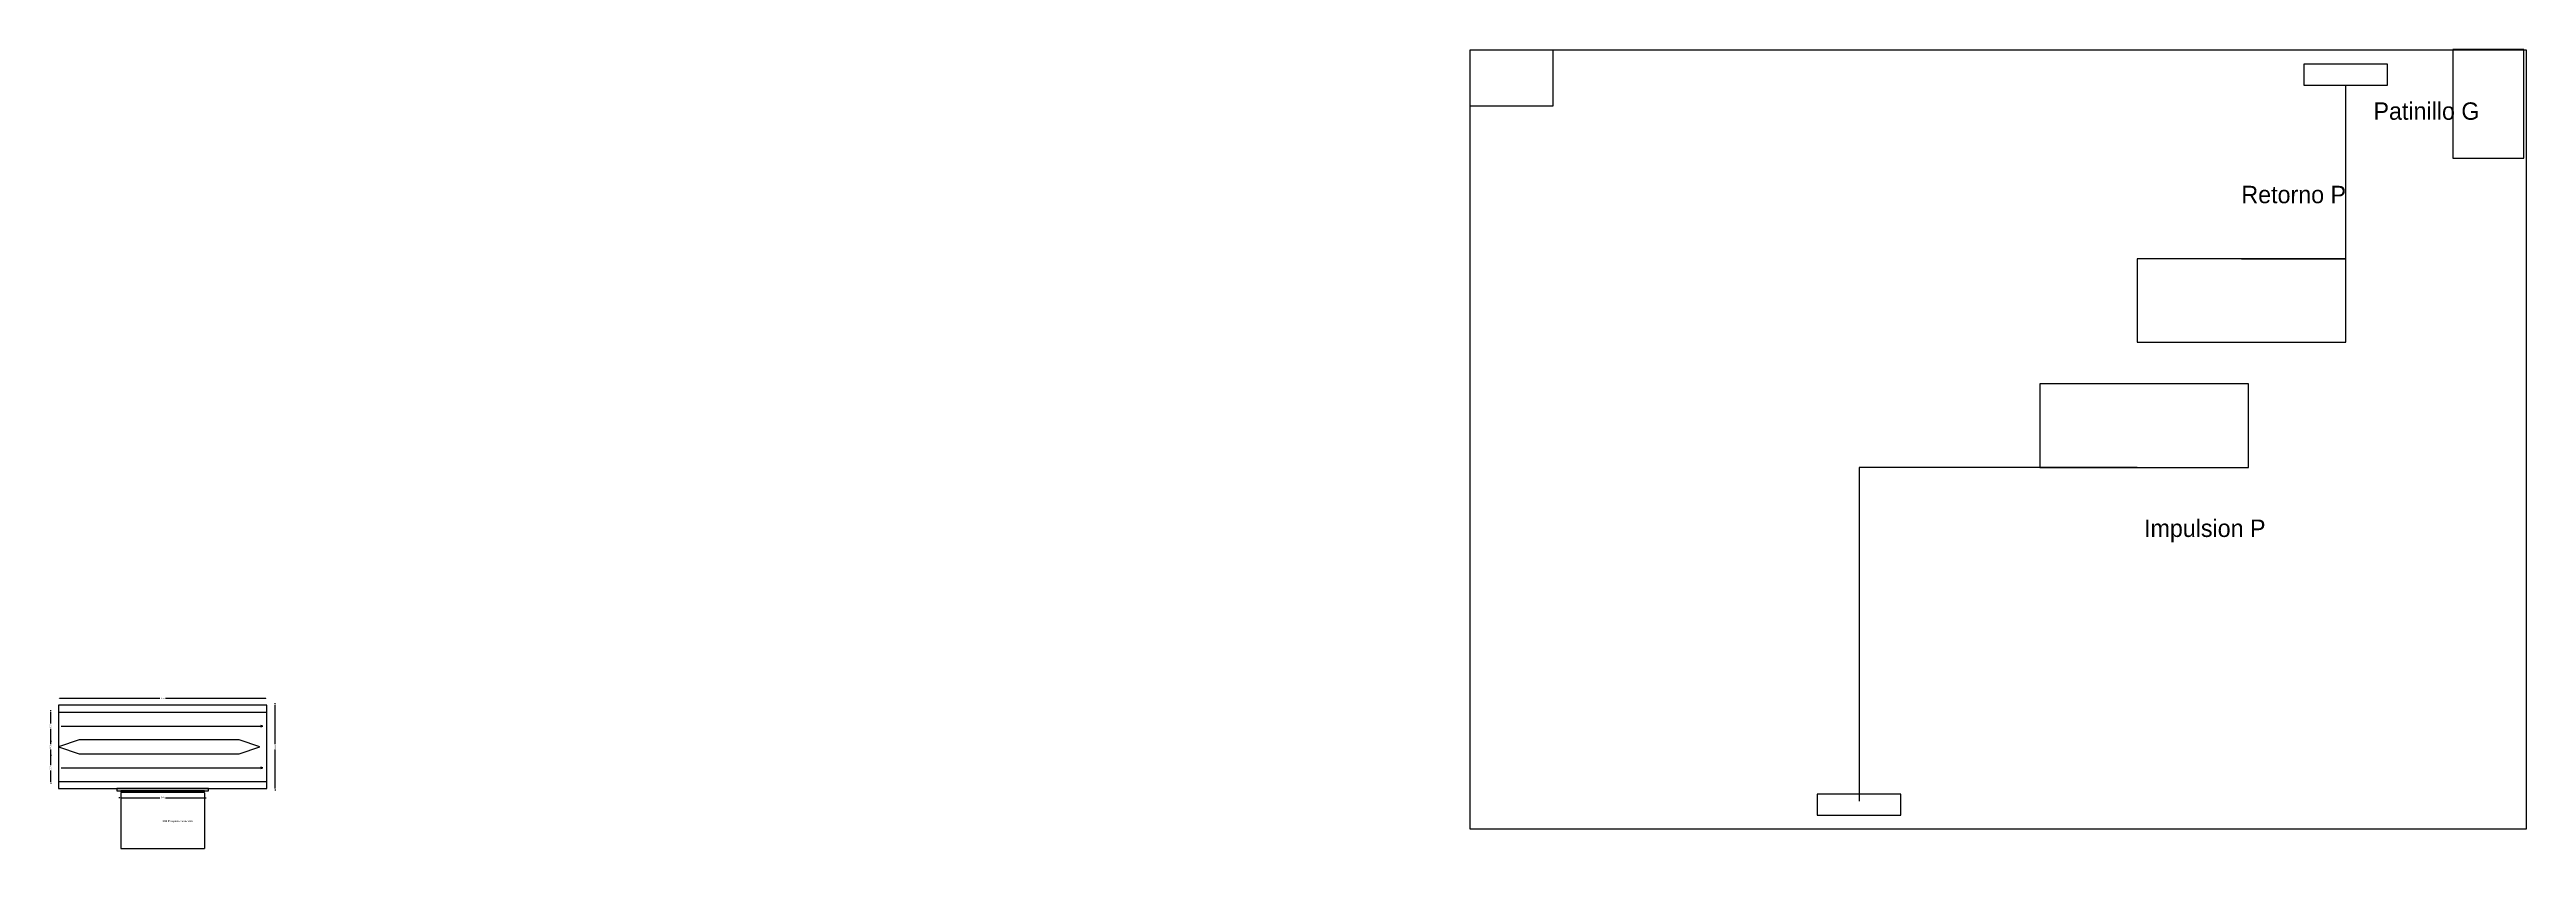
# Model space of a CAD drawing. Header units: metres. Extents: x 0 to 17.8, y 0.1 to 5.8.
import ezdxf

# ---------------------------------------------------------------- set-up
doc = ezdxf.new("R2010")
doc.units = ezdxf.units.M
for name, color, linetype in [('COTAS', 4, 'Continuous'), ('G_MEDIDO', 8, 'Continuous'), ('P_PROPUESTO', 5, 'Continuous'), ('TEXTOS', 7, 'Continuous')]:
    doc.layers.add(name, color=color, linetype=linetype)
doc.dimstyles.get("Standard").update_dxf_attribs({"dimtxt": 2.5, "dimasz": 2.5, "dimexe": 1.25, "dimexo": 0.625, "dimtad": 1, "dimcen": 2.5, "dimazin": 3, "dimtfac": 1, "dimtmove": 0, "dimatfit": 3})

# ---------------------------------------------------------------- blocks, each defined once
blk = doc.blocks.new('_CLOSEDFILLED')
at = {"color": 0, "linetype": 'BYBLOCK'}
blk.add_solid([(-1, 0.2), (0, 0), (-1, -0.2)], dxfattribs=at)
blk = doc.blocks.new('*D1')
for p, q in [((0.05, 1.14), (0.05, 1.14)), ((0.057, 1.14), (0.7805, 1.14)), ((0.8195, 1.14), (1.543, 1.14)), ((1.55, 1.14), (1.55, 1.14))]:
    blk.add_line(p, q)
at = {"layer": 'Defpoints'}
for p in [(0.05, 1.14), (0.05, 1.14), (1.55, 1.14)]:
    blk.add_point(p, dxfattribs=at)
at = {"layer": 'COTAS', "xscale": 0.007, "yscale": 0.007, "rotation": 180}
blk.add_blockref('_CLOSEDFILLED', (0.05, 1.14), dxfattribs=at)
at = {"layer": 'COTAS', "xscale": 0.007, "yscale": 0.007}
blk.add_blockref('_CLOSEDFILLED', (1.55, 1.14), dxfattribs=at)
at = {"layer": 'COTAS', "insert": (0.8, 1.14), "char_height": 0.013, "attachment_point": 5}
blk.add_mtext('1,5', dxfattribs=at)
blk = doc.blocks.new('*D2')
for p, q in [((1.61, 1.097), (1.61, 1.104)), ((1.61, 1.09), (1.61, 1.09)), ((1.61, 0.8095), (1.61, 1.09)), ((1.61, 0.49), (1.61, 0.7705)), ((1.61, 0.49), (1.61, 0.49)), ((1.61, 0.483), (1.61, 0.476))]:
    blk.add_line(p, q)
at = {"layer": 'Defpoints'}
for p in [(1.61, 1.09), (1.61, 0.49), (1.61, 0.49)]:
    blk.add_point(p, dxfattribs=at)
at = {"layer": 'COTAS', "xscale": 0.007, "yscale": 0.007}
for p, rotation in [((1.61, 1.09), 270), ((1.61, 0.49), 90)]:
    blk.add_blockref('_CLOSEDFILLED', p, dxfattribs=dict(at, rotation=rotation))
at = {"layer": 'COTAS', "insert": (1.61, 0.79), "char_height": 0.013, "attachment_point": 5, "rotation": 90}
blk.add_mtext('0,6', dxfattribs=at)
blk = doc.blocks.new('*D3')
for p, q in [((-0.005, 0.747), (-0.005, 0.754)), ((-0.005, 0.74), (-0.005, 0.74)), ((-0.005, 0.6595), (-0.005, 0.74)), ((-0.005, 0.54), (-0.005, 0.6205)), ((-0.005, 0.54), (-0.005, 0.54)), ((-0.005, 0.533), (-0.005, 0.526))]:
    blk.add_line(p, q)
at = {"layer": 'Defpoints'}
for p in [(-0.005, 0.74), (-0.005, 0.54), (-0.005, 0.54)]:
    blk.add_point(p, dxfattribs=at)
at = {"layer": 'COTAS', "xscale": 0.007, "yscale": 0.007}
for p, rotation in [((-0.005, 0.74), 270), ((-0.005, 0.54), 90)]:
    blk.add_blockref('_CLOSEDFILLED', p, dxfattribs=dict(at, rotation=rotation))
at = {"layer": 'COTAS', "insert": (-0.005, 0.64), "char_height": 0.013, "attachment_point": 5, "rotation": 90}
blk.add_mtext('0,2', dxfattribs=at)
blk = doc.blocks.new('*D4')
for p, q in [((-0.005, 0.847), (-0.005, 0.854)), ((-0.005, 0.84), (-0.005, 0.84)), ((-0.005, 0.8095), (-0.005, 0.84)), ((-0.005, 0.74), (-0.005, 0.7705)), ((-0.005, 0.74), (-0.005, 0.74)), ((-0.005, 0.733), (-0.005, 0.726))]:
    blk.add_line(p, q)
at = {"layer": 'Defpoints'}
for p in [(-0.005, 0.84), (-0.005, 0.74), (-0.005, 0.74)]:
    blk.add_point(p, dxfattribs=at)
at = {"layer": 'COTAS', "xscale": 0.007, "yscale": 0.007}
for p, rotation in [((-0.005, 0.84), 270), ((-0.005, 0.74), 90)]:
    blk.add_blockref('_CLOSEDFILLED', p, dxfattribs=dict(at, rotation=rotation))
at = {"layer": 'COTAS', "insert": (-0.005, 0.79), "char_height": 0.013, "attachment_point": 5, "rotation": 90}
blk.add_mtext('0,1', dxfattribs=at)
blk = doc.blocks.new('*D5')
for p, q in [((-0.005, 1.047), (-0.005, 1.054)), ((-0.005, 1.04), (-0.005, 1.04)), ((-0.005, 0.9595), (-0.005, 1.04)), ((-0.005, 0.84), (-0.005, 0.9205)), ((-0.005, 0.84), (-0.005, 0.84)), ((-0.005, 0.833), (-0.005, 0.826))]:
    blk.add_line(p, q)
at = {"layer": 'Defpoints'}
for p in [(-0.005, 1.04), (-0.005, 0.84), (-0.005, 0.84)]:
    blk.add_point(p, dxfattribs=at)
at = {"layer": 'COTAS', "xscale": 0.007, "yscale": 0.007}
for p, rotation in [((-0.005, 1.04), 270), ((-0.005, 0.84), 90)]:
    blk.add_blockref('_CLOSEDFILLED', p, dxfattribs=dict(at, rotation=rotation))
at = {"layer": 'COTAS', "insert": (-0.005, 0.94), "char_height": 0.013, "attachment_point": 5, "rotation": 90}
blk.add_mtext('0,2', dxfattribs=at)
blk = doc.blocks.new('*D6')
for p, q in [((0.493, 0.425), (0.486, 0.425)), ((0.5, 0.425), (0.5, 0.425)), ((0.5, 0.425), (0.7805, 0.425)), ((0.8195, 0.425), (1.1, 0.425)), ((1.1, 0.425), (1.1, 0.425)), ((1.107, 0.425), (1.114, 0.425))]:
    blk.add_line(p, q)
at = {"layer": 'Defpoints'}
for p in [(0.5, 0.425), (0.5, 0.425), (1.1, 0.425)]:
    blk.add_point(p, dxfattribs=at)
at = {"layer": 'COTAS', "xscale": 0.007, "yscale": 0.007}
blk.add_blockref('_CLOSEDFILLED', (0.5, 0.425), dxfattribs=at)
at = {"layer": 'COTAS', "xscale": 0.007, "yscale": 0.007, "rotation": 180}
blk.add_blockref('_CLOSEDFILLED', (1.1, 0.425), dxfattribs=at)
at = {"layer": 'COTAS', "insert": (0.8, 0.425), "char_height": 0.013, "attachment_point": 5}
blk.add_mtext('0,6', dxfattribs=at)

msp = doc.modelspace()

# ---------------------------------------------------------------- linework, layer by layer
at = {"layer": 'G_MEDIDO'}
for points in [[(10.2, 0.2), (17.8, 0.2), (17.8, 5.8), (10.2, 5.8)], [(10.2, 5.4), (10.8, 5.4), (10.8, 5.8), (10.2, 5.8)], [(17.27, 5.025), (17.78, 5.025), (17.78, 5.805), (17.27, 5.805)]]:
    msp.add_lwpolyline(points, close=True, dxfattribs=at)
at = {"layer": 'P_PROPUESTO'}
for p, q in [((16.5, 4.3), (16.5, 5.55)), ((15.75, 4.3), (16.5, 4.3)), ((15, 2.8), (13, 2.8)), ((13, 2.8), (13, 0.4)), ((0.07, 0.94), (1.52, 0.94)), ((0.07, 0.64), (1.52, 0.64)), ((0.5, 0.46), (0.5, 0.06)), ((1.1, 0.46), (1.1, 0.06)), ((0.5, 0.06), (1.1, 0.06))]:
    msp.add_line(p, q, dxfattribs=at)
for points in [[(16.2, 5.55), (16.8, 5.55), (16.8, 5.7), (16.2, 5.7)], [(15, 3.7), (16.5, 3.7), (16.5, 4.3), (15, 4.3)], [(14.3, 2.8), (15.8, 2.8), (15.8, 3.4), (14.3, 3.4)], [(0.05, 0.49), (1.55, 0.49), (1.55, 1.09), (0.05, 1.09)], [(0.05, 1.04), (1.55, 1.04), (1.55, 1.09), (0.05, 1.09)], [(1.52, 0.94), (1.505, 0.945), (1.505, 0.935)], [(0.2, 0.74), (1.35, 0.74), (1.5, 0.79), (1.35, 0.84), (0.2, 0.84), (0.05, 0.79)], [(0.05, 0.49), (1.55, 0.49), (1.55, 0.54), (0.05, 0.54)], [(1.52, 0.64), (1.505, 0.645), (1.505, 0.635)], [(0.47, 0.475), (1.13, 0.475), (1.13, 0.49), (0.47, 0.49)], [(0.5, 0.465), (1.1, 0.465), (1.1, 0.475), (0.5, 0.475)], [(12.7, 0.3), (13.3, 0.3), (13.3, 0.45), (12.7, 0.45)]]:
    msp.add_lwpolyline(points, close=True, dxfattribs=at)

# ---------------------------------------------------------------- texts
at = {"layer": 'TEXTOS'}
for s, height, p in [('Patinillo G', 0.125, (16.7, 5.3)), ('Retorno P', 0.125, (15.75, 4.7)), ('Impulsion P', 0.125, (15.05, 2.3)), ('600 P espacio de servicio', 0.014, (0.8, 0.25))]:
    msp.add_text(s, height=height, dxfattribs=at).set_placement(p)

# ---------------------------------------------------------------- dimensions: what is measured, and where the dimension line sits
at = {"layer": 'COTAS'}
for base, p1, p2, picture, middle in [((0.05, 1.14), (0.05, 1.14), (1.55, 1.14), '*D1', (0.8, 1.14)), ((0.5, 0.425), (0.5, 0.425), (1.1, 0.425), '*D6', (0.8, 0.425))]:
    dim = msp.add_linear_dim(base=base, p1=p1, p2=p2, dimstyle='Standard', override={"dimtxt": 0.013, "dimasz": 0.007}, dxfattribs=at)
    dim.commit()
    dim.dimension.update_dxf_attribs({"geometry": picture, "text_midpoint": middle})
for base, p1, p2, picture, middle in [((1.61, 0.49), (1.61, 0.49), (1.61, 1.09), '*D2', (1.61, 0.79)), ((-0.005, 0.84), (-0.005, 0.84), (-0.005, 1.04), '*D5', (-0.005, 0.94)), ((-0.005, 0.74), (-0.005, 0.74), (-0.005, 0.84), '*D4', (-0.005, 0.79)), ((-0.005, 0.54), (-0.005, 0.54), (-0.005, 0.74), '*D3', (-0.005, 0.64))]:
    dim = msp.add_linear_dim(base=base, p1=p1, p2=p2, angle=90, dimstyle='Standard', override={"dimtxt": 0.013, "dimasz": 0.007}, dxfattribs=at)
    dim.commit()
    dim.dimension.update_dxf_attribs({"geometry": picture, "text_midpoint": middle})

doc.saveas('drawing.dxf')
